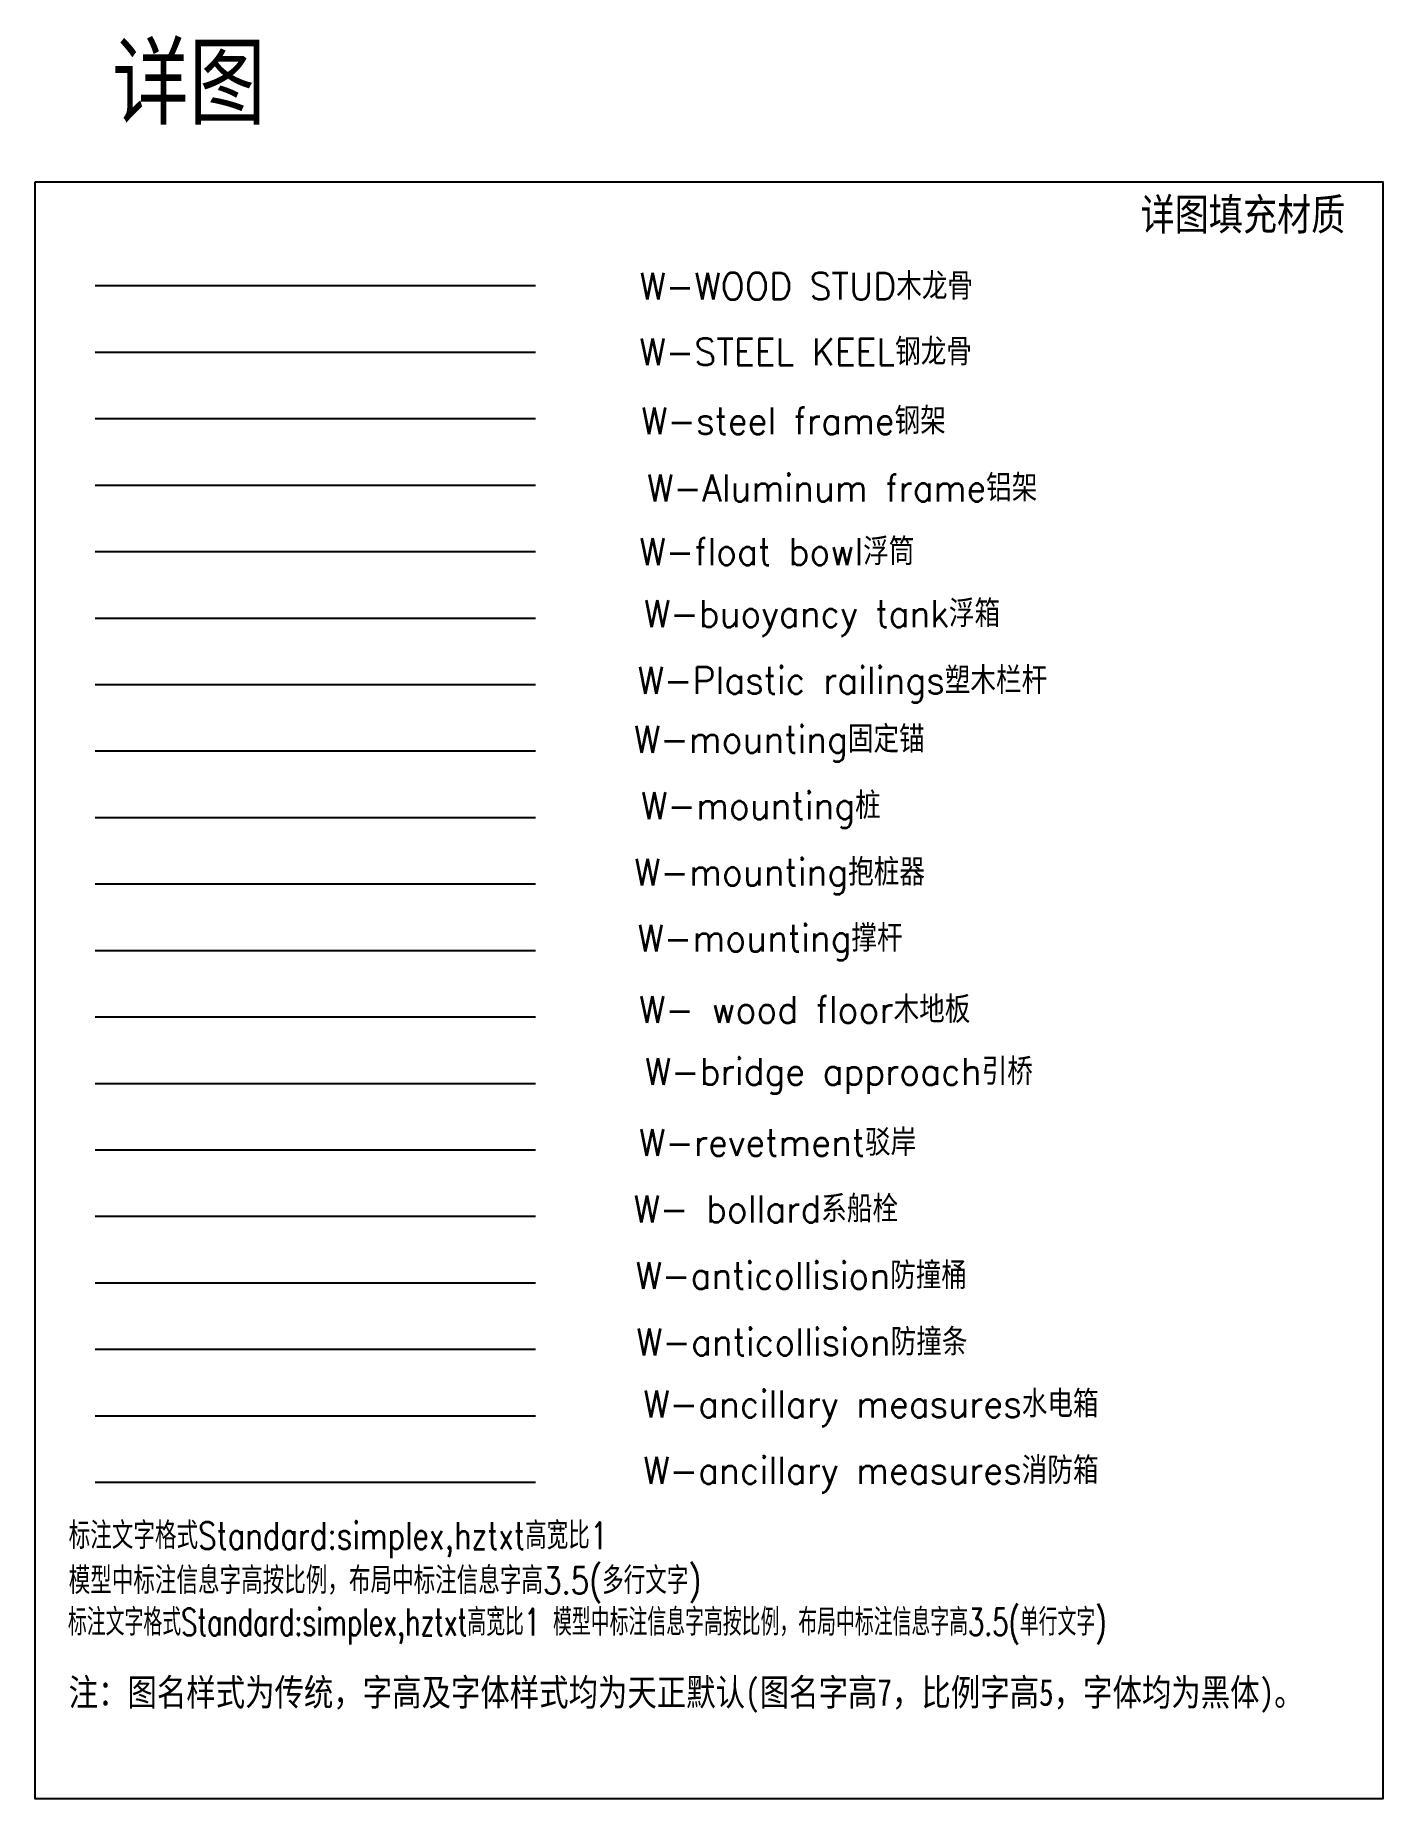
# Model space of a CAD drawing. Header units: millimetres. Extents: x 20612 to 122804, y 29227 to 156976.
# Drawn here: x 45723 to 70723, y 124230 to 156947 of the extents above; entities that cross this region are included whole.
import ezdxf
from ezdxf.enums import TextEntityAlignment as Align

# ---------------------------------------------------------------- set-up
doc = ezdxf.new("R2010")
doc.units = ezdxf.units.MM
doc.header["$LTSCALE"] = 1000
for name, color, linetype in [('L-TEXT文字标注', 7, 'Continuous'), ('W- bollard系船栓', 4, 'Continuous'), ('W-_ANTICOLLISION防撞措施', 6, 'Continuous'), ('W-ALUMINUM_FRAME铝架', 30, 'Continuous'), ('W-ancillary measures附属措施', 1, 'Continuous'), ('W-bridge approach引桥', 4, 'Continuous'), ('W-FLOAT_BOWL浮筒', 253, 'Continuous'), ('W-MOUNTING固定方式', 5, 'Continuous'), ('W-PLASTIC_RAILINGS塑木栏杆', 6, 'Continuous'), ('W-REVETMENT驳岸', 251, 'Continuous'), ('W-STEEL_FRAME钢架', 3, 'Continuous'), ('W-STEEL_KEEL钢龙骨', 5, 'Continuous'), ('W-WOOD_FLOOR木地板', 30, 'Continuous'), ('W-WOOD_STUD木龙骨', 25, 'Continuous')]:
    doc.layers.add(name, color=color, linetype=linetype)
doc.styles.get("Standard").update_dxf_attribs({"font": 'simplex.shx', "width": 0.8, "bigfont": 'hztxt.shx'})
doc.styles.add('黑体', font='simhei_0.ttf', dxfattribs={"width": 0.8})

msp = doc.modelspace()

# ---------------------------------------------------------------- texts
at = {"layer": 'L-TEXT文字标注', "width": 0.95}
for s, height, p in [('详图', 1500, (48575.244, 156116.386)), ('详图填充材质', 666.6667, (68129.159, 153636.346))]:
    msp.add_text(s, height=height, dxfattribs=at).set_placement(p, align=Align.MIDDLE)
at = {"layer": 'L-TEXT文字标注', "width": 0.7}
msp.add_text('标注文字格式Standard:simplex,hztxt高宽比1 模型中标注信息字高按比例，布局中标注信息字高3.5(单行文字)', height=500, dxfattribs=at).set_placement((46329.047, 127256.809))
at = {"layer": 'L-TEXT文字标注', "insert": (46342.826, 129362.86), "char_height": 500, "width": 37770.77731, "attachment_point": 1}
msp.add_mtext('标注文字格式Standard:simplex,hztxt高宽比1\\P模型中标注信息字高按比例，布局中标注信息字高3.5(多行文字)', dxfattribs=at)
at = {"layer": 'L-TEXT文字标注', "insert": (46342.826, 126455.542), "char_height": 500, "attachment_point": 1, "style": '黑体'}
msp.add_mtext('注：图名样式为传统，字高及字体样式均为天正默认(图名字高7，比例字高5，字体均为黑体)。', dxfattribs=at)
at = {"layer": 'W- bollard系船栓', "width": 0.95}
msp.add_text('W- bollard系船栓', height=500, dxfattribs=at).set_placement((59277.094, 135197.998), align=Align.MIDDLE)
at = {"layer": 'W-_ANTICOLLISION防撞措施', "width": 0.95}
for s, p in [('W-anticollision防撞桶', (59934.71, 133964.665)), ('W-anticollision防撞条', (59945.188, 132731.331))]:
    msp.add_text(s, height=500, dxfattribs=at).set_placement(p, align=Align.MIDDLE)
at = {"layer": 'W-ALUMINUM_FRAME铝架', "color": 4, "width": 0.95}
msp.add_text('W-Aluminum frame铝架', height=500, dxfattribs=at).set_placement((60694.984, 148573.586), align=Align.MIDDLE)
at = {"layer": 'W-ancillary measures附属措施', "width": 0.95}
for s, p in [('W-ancillary measures水电箱', (61226.615, 131497.998)), ('W-ancillary measures消防箱', (61226.615, 130264.665))]:
    msp.add_text(s, height=500, dxfattribs=at).set_placement(p, align=Align.MIDDLE)
at = {"layer": 'W-bridge approach引桥', "width": 0.95}
msp.add_text('W-bridge approach引桥', height=500, dxfattribs=at).set_placement((60631.826, 137664.665), align=Align.MIDDLE)
at = {"layer": 'W-FLOAT_BOWL浮筒', "width": 0.95}
for s, p in [('W-float bowl浮筒', (59482.246, 147394.523)), ('W-buoyancy tank浮箱', (60319.151, 146161.19))]:
    msp.add_text(s, height=500, dxfattribs=at).set_placement(p, align=Align.MIDDLE)
at = {"layer": 'W-MOUNTING固定方式', "width": 0.95}
for s, p in [('W-mounting固定锚', (59526.736, 143831.331)), ('W-mounting桩', (59186.202, 142597.998)), ('W-mounting抱桩器', (59531.975, 141364.665)), ('W-mounting撑杆', (59356.469, 140138.938))]:
    msp.add_text(s, height=500, dxfattribs=at).set_placement(p, align=Align.MIDDLE)
at = {"layer": 'W-PLASTIC_RAILINGS塑木栏杆', "width": 0.95}
msp.add_text('W-Plastic railings塑木栏杆', height=500, dxfattribs=at).set_placement((60697.479, 144921.032), align=Align.MIDDLE)
at = {"layer": 'W-REVETMENT驳岸', "width": 0.95}
msp.add_text('W-revetment驳岸', height=500, dxfattribs=at).set_placement((59495.634, 136431.331), align=Align.MIDDLE)
at = {"layer": 'W-STEEL_FRAME钢架', "width": 0.95}
msp.add_text('W-steel frame钢架', height=500, dxfattribs=at).set_placement((59790.223, 149818.879), align=Align.MIDDLE)
at = {"layer": 'W-STEEL_KEEL钢龙骨', "color": 5, "width": 0.95}
msp.add_text('W-STEEL KEEL钢龙骨', height=500, dxfattribs=at).set_placement((60016.413, 151100.226), align=Align.MIDDLE)
at = {"layer": 'W-WOOD_FLOOR木地板', "width": 0.95}
msp.add_text('W- wood floor木地板', height=500, dxfattribs=at).set_placement((59998.285, 138897.998), align=Align.MIDDLE)
at = {"layer": 'W-WOOD_STUD木龙骨', "width": 0.95}
msp.add_text('W-WOOD STUD木龙骨', height=500, dxfattribs=at).set_placement((60027.723, 152318.427), align=Align.MIDDLE)

# ---------------------------------------------------------------- linework, layer by layer
msp.add_lwpolyline([(45722.932, 154230.476), (70722.932, 154230.476), (70722.932, 124230.476), (45722.932, 124230.476)], close=True)
at = {"layer": 'W- bollard系船栓'}
msp.add_lwpolyline([(46833.306, 135035.758), (55005.396, 135035.758)], dxfattribs=at)
at = {"layer": 'W-_ANTICOLLISION防撞措施'}
for points in [[(46833.306, 133802.425), (55005.396, 133802.425)], [(46833.306, 132569.092), (55005.396, 132569.092)]]:
    msp.add_lwpolyline(points, dxfattribs=at)
at = {"layer": 'W-ALUMINUM_FRAME铝架', "color": 4}
msp.add_lwpolyline([(46833.306, 148602.425), (55005.396, 148602.425)], dxfattribs=at)
at = {"layer": 'W-ancillary measures附属措施'}
for points in [[(46833.306, 131335.758), (55005.396, 131335.758)], [(46833.306, 130102.425), (55005.396, 130102.425)]]:
    msp.add_lwpolyline(points, dxfattribs=at)
at = {"layer": 'W-bridge approach引桥'}
msp.add_lwpolyline([(46833.306, 137502.425), (55005.396, 137502.425)], dxfattribs=at)
at = {"layer": 'W-FLOAT_BOWL浮筒'}
for points in [[(46833.306, 147369.092), (55005.396, 147369.092)], [(46833.306, 146135.758), (55005.396, 146135.758)]]:
    msp.add_lwpolyline(points, dxfattribs=at)
at = {"layer": 'W-MOUNTING固定方式'}
for points in [[(46833.306, 143669.092), (55005.396, 143669.092)], [(46833.306, 142435.758), (55005.396, 142435.758)], [(46833.306, 141202.425), (55005.396, 141202.425)], [(46833.306, 139969.092), (55005.396, 139969.092)]]:
    msp.add_lwpolyline(points, dxfattribs=at)
at = {"layer": 'W-PLASTIC_RAILINGS塑木栏杆'}
msp.add_lwpolyline([(46833.306, 144902.425), (55005.396, 144902.425)], dxfattribs=at)
at = {"layer": 'W-REVETMENT驳岸'}
msp.add_lwpolyline([(46833.306, 136269.092), (55005.396, 136269.092)], dxfattribs=at)
at = {"layer": 'W-STEEL_FRAME钢架'}
msp.add_lwpolyline([(46833.306, 149835.758), (55005.396, 149835.758)], dxfattribs=at)
at = {"layer": 'W-STEEL_KEEL钢龙骨', "color": 5}
msp.add_lwpolyline([(46833.306, 151069.092), (55005.396, 151069.092)], dxfattribs=at)
at = {"layer": 'W-WOOD_FLOOR木地板'}
msp.add_lwpolyline([(46833.306, 138735.758), (55005.396, 138735.758)], dxfattribs=at)
at = {"layer": 'W-WOOD_STUD木龙骨'}
msp.add_lwpolyline([(46833.306, 152302.425), (55005.396, 152302.425)], dxfattribs=at)

msp.set_redraw_order([(e.dxf.handle, doc.entitydb.next_handle()) for e in msp.query("TEXT MTEXT ATTDEF DIMENSION ARC_DIMENSION")])  # texts and dimensions are drawn at this point

doc.saveas('drawing.dxf')
